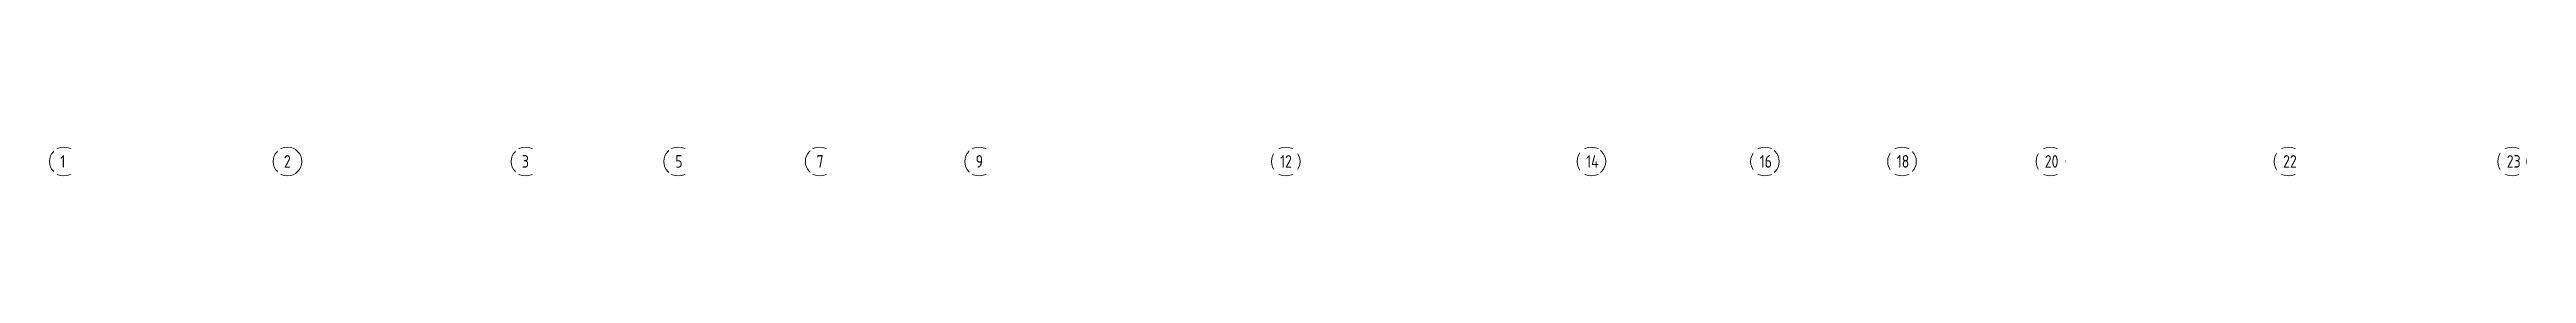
# Model space of a CAD drawing. Header units: millimetres. Extents: x -13407 to 8917537, y -2611 to 109271.
# Drawn here: x -400 to 68815, y -2611 to -1811 of the extents above; entities that cross this region are included whole.
import ezdxf

# ---------------------------------------------------------------- set-up
doc = ezdxf.new("R2010")
doc.units = ezdxf.units.MM
doc.layers.add('АР_Оси', color=193, linetype='Continuous', lineweight=9)
doc.styles.add('ГОСТ 2.304', font='isocpeur.ttf', dxfattribs={"width": 0.7})

msp = doc.modelspace()

# ---------------------------------------------------------------- linework, layer by layer
at = {"layer": 'АР_Оси', "ltscale": 0.5}
for centre in [(0, -2211.3), (6250, -2211.3), (12900, -2211.3), (17165, -2211.3), (21120, -2211.3), (25575, -2211.3), (34145, -2211.3), (42685, -2211.3), (47535, -2211.3), (51365, -2211.3), (55515, -2211.3), (62165, -2211.3), (68415, -2211.3)]:
    msp.add_circle(centre, 400, dxfattribs=at)

# ---------------------------------------------------------------- next in the draw order: texts
at = {"layer": 'АР_Оси', "char_height": 350, "attachment_point": 1, "line_spacing_factor": 1.149209, "style": 'ГОСТ 2.304', "bg_fill": 2}
for s, insert in [('{\\W0.8;1}', (-99.8, -2033.5)), ('{\\W0.8;3}', (12800.2, -2033.5)), ('{\\W0.8;5}', (17084.6, -2033.5)), ('{\\W0.8;7}', (21033.3, -2033.5)), ('{\\W0.8;9}', (25480.3, -2033.5))]:
    msp.add_mtext(s, dxfattribs=dict(at, insert=insert))
for s, insert, width in [('{\\W0.8;2}', (6150.2, -2033.5), 114.629), ('{\\W0.8;12}', (33985.5, -2033.5), 318.218), ('{\\W0.8;14}', (42538.4, -2033.5), 224.236), ('{\\W0.8;16}', (47388.4, -2033.5), 224.236), ('{\\W0.8;18}', (51217.5, -2033.5), 258.628), ('{\\W0.8;20}', (55353.7, -2033.5), 392.561), ('{\\W0.8;22}', (62013.7, -2033.5), 520.89), ('{\\W0.8;23}', (68263.6, -2033.5), 370.762)]:
    msp.add_mtext(s, dxfattribs=dict(at, insert=insert, width=width))

doc.saveas('drawing.dxf')
